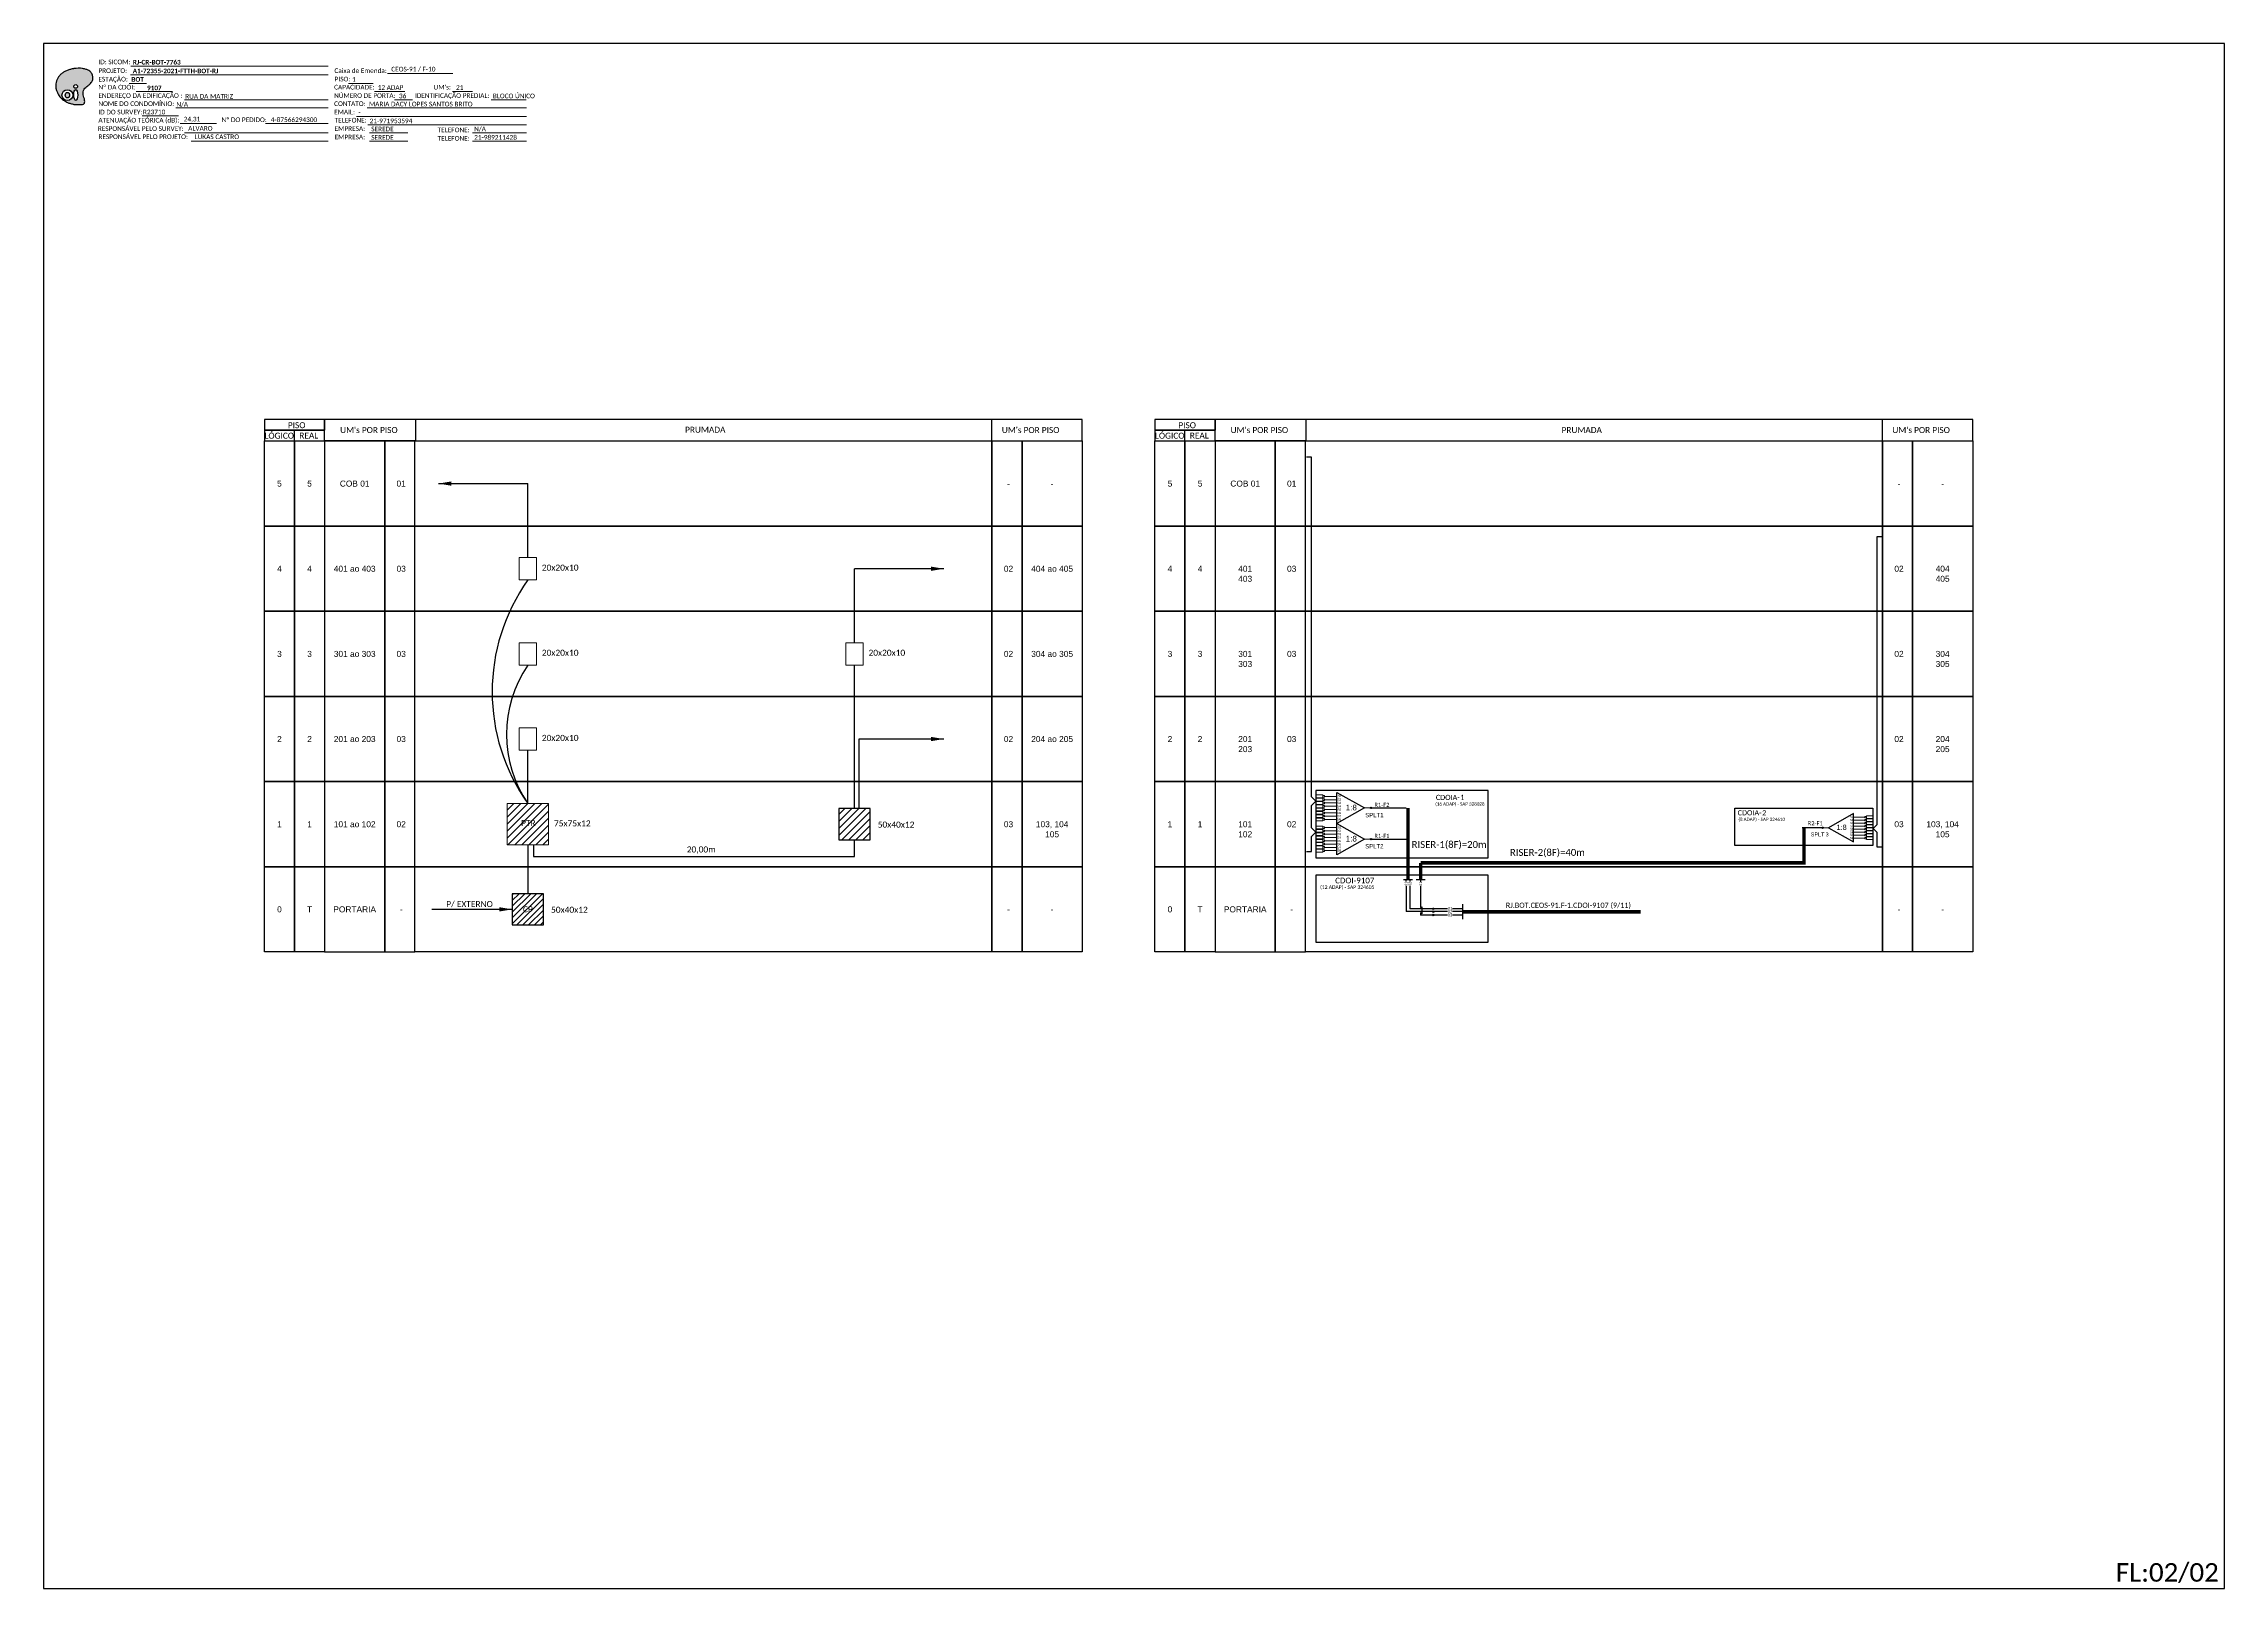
# Model space of a CAD drawing. Extents: x -89 to 1695, y 705 to 1299.
# Drawn here: x 857 to 1695, y 705 to 1299 of the extents above; entities that cross this region are included whole.
import ezdxf
from ezdxf.enums import TextEntityAlignment as Align

# ---------------------------------------------------------------- set-up
doc = ezdxf.new("R2010")
doc.units = 0
doc.styles.add('ARIAL', font='arial.ttf')
doc.styles.get("Standard").update_dxf_attribs({"font": 'arial.ttf'})
doc.styles.add('WMF-Calibri0', font='calibri.ttf')
doc.styles.add('WMF-Calibri1', font='calibrib.ttf')
doc.dimstyles.get("Standard").update_dxf_attribs({"dimtxt": 0.18, "dimasz": 0.18, "dimexe": 0.18, "dimexo": 0.0625, "dimgap": 0.09, "dimtad": 0, "dimtih": 1, "dimtoh": 1, "dimdec": 4, "dimzin": 0, "dimdsep": 46, "dimtxsty": 'Standard', "dimcen": 0.09, "dimadec": 0, "dimazin": 0, "dimtfac": 1, "dimtdec": 4, "dimtofl": 0, "dimtmove": 0, "dimatfit": 3, "dimfxl": 0, "dimtolj": 1, "dimtzin": 0, "dimarcsym": 0})

# ---------------------------------------------------------------- blocks, each defined once
blk = doc.blocks.new('SPLT_1-8_SC-APC')
at = {"color": 1, "lineweight": 0}
blk.add_lwpolyline([(-17.04, -7.55), (-19.26, -7.55)], dxfattribs=at)
at = {"color": 1}
blk.add_lwpolyline([(-7.37, -2.1), (-17.04, -7.55), (-7.37, -13), (-7.37, -2.1)], dxfattribs=at)
at = {"color": 3, "lineweight": 0}
for points in [[(-2.99, -3.51), (-7.37, -3.51)], [(-7.37, -4.66), (-2.99, -4.66)], [(-7.37, -5.82), (-2.99, -5.82)], [(-7.37, -6.97), (-2.99, -6.97)], [(-7.37, -8.12), (-2.99, -8.12)], [(-2.41, -3.02), (-2.41, -4)], [(-2.41, -3.02), (0, -3.02)], [(-2.41, -4), (0, -4)], [(-2.41, -4.17), (-2.41, -5.16)], [(-2.41, -4.17), (0, -4.17)], [(-2.41, -5.16), (0, -5.16)], [(-2.41, -5.32), (-2.41, -6.31)], [(-2.41, -5.32), (0, -5.32)], [(-2.41, -6.31), (0, -6.31)], [(-2.41, -6.48), (-2.41, -7.46)], [(-2.41, -6.48), (0, -6.48)], [(-2.41, -7.46), (0, -7.46)], [(-2.41, -7.63), (-2.41, -8.62)], [(-2.41, -7.63), (0, -7.63)], [(-7.37, -9.28), (-2.99, -9.28)], [(-7.37, -10.43), (-2.99, -10.43)], [(-7.37, -11.58), (-2.99, -11.58)], [(-2.41, -8.62), (0, -8.62)], [(-2.41, -8.78), (-2.41, -9.77)], [(-2.41, -8.78), (0, -8.78)], [(-2.41, -9.77), (0, -9.77)], [(-2.41, -9.94), (-2.41, -10.92)], [(-2.41, -9.94), (0, -9.94)], [(-2.41, -10.92), (0, -10.92)], [(-2.41, -11.09), (-2.41, -12.08)], [(-2.41, -11.09), (0, -11.09)], [(-2.41, -12.08), (0, -12.08)]]:
    blk.add_lwpolyline(points, dxfattribs=at)
for points in [[(-2.99, -3.22), (-2.41, -3.22), (-2.41, -3.8), (-2.99, -3.8)], [(-2.99, -4.38), (-2.41, -4.38), (-2.41, -4.95), (-2.99, -4.95)], [(-2.99, -5.53), (-2.41, -5.53), (-2.41, -6.1), (-2.99, -6.1)], [(-2.99, -6.68), (-2.41, -6.68), (-2.41, -7.26), (-2.99, -7.26)], [(-2.99, -7.84), (-2.41, -7.84), (-2.41, -8.41), (-2.99, -8.41)], [(-2.99, -8.99), (-2.41, -8.99), (-2.41, -9.56), (-2.99, -9.56)], [(-2.99, -10.14), (-2.41, -10.14), (-2.41, -10.72), (-2.99, -10.72)], [(-2.99, -11.3), (-2.41, -11.3), (-2.41, -11.87), (-2.99, -11.87)]]:
    blk.add_lwpolyline(points, close=True, dxfattribs=at)
at = {"color": 1, "style": 'ARIAL'}
for s, height, p in [('1:8', 2, (-13.91, -8.4)), ('S1', 0.75, (-8.74, -3.78)), ('S2', 0.75, (-8.74, -4.97)), ('S3', 0.75, (-8.74, -6.18)), ('S4', 0.75, (-8.74, -7.36)), ('S5', 0.75, (-8.74, -8.57)), ('S6', 0.75, (-8.74, -9.69)), ('S7', 0.75, (-8.74, -10.78)), ('S8', 0.75, (-8.74, -11.9))]:
    blk.add_text(s, height=height, dxfattribs=at).set_placement(p)
blk = doc.blocks.new('OI')
h = blk.add_hatch(color=40)
edge = h.paths.add_edge_path()
edge.add_spline(control_points=[(4.35, -0.67), (3.92, -0.99), (3.26, -1.5), (2.81, -2.59), (2.9, -3.5), (3.06, -4.27), (3.31, -4.85), (3.37, -5.39), (3.4, -5.88), (3.2, -6.4), (2.54, -6.61), (1.65, -6.63), (0.55, -6.67), (-0.56, -6.42), (-1.61, -6.14), (-2.77, -5.61), (-3.92, -4.77), (-4.89, -3.7), (-5.34, -2.65), (-5.6, -1.94), (-5.85, -0.96), (-5.71, 0.47), (-5.1, 2.02), (-4.14, 3.02), (-3.3, 3.61), (-2.37, 4.16), (-1.36, 4.44), (-0.56, 4.7), (0.79, 4.85), (2.24, 4.97), (3.79, 4.57), (4.67, 4.21), (5.44, 3.65), (5.76, 2.99), (6.03, 2.21), (6.01, 1.46), (5.72, 0.64), (5.31, 0.08), (4.88, -0.38), (4.51, -0.55), (4.35, -0.67)], knot_values=[0, 0, 0, 0, 1.60434, 2.417191, 3.427595, 4.282808, 4.776746, 5.304182, 5.888771, 6.258406, 6.858137, 7.79129, 8.986195, 10.124242, 11.187857, 12.242908, 13.953784, 15.414161, 16.515391, 17.349188, 17.675853, 19.552021, 21.515531, 22.568638, 23.63245, 24.621084, 25.782718, 26.745347, 27.142653, 29.870543, 31.004649, 31.921532, 32.709589, 33.801391, 34.042471, 35.192333, 35.971461, 36.628871, 37.254359, 37.836911, 37.836911, 37.836911, 37.836911], degree=3, periodic=0)
h.paths.add_polyline_path([(1.13, -0.87, -1), (-0.04, -0.87, -1)], flags=16)
edge = h.paths.add_edge_path(flags=16)
edge.add_ellipse((0.56, -3.59), major_axis=(-0.02, 1.71), ratio=0.361305, start_angle=0, end_angle=360)
h.paths.add_polyline_path([(-0.36, -3.62, -1), (-3.8, -3.62, -1)], flags=16)
edge = h.paths.add_edge_path(flags=0)
edge.add_ellipse((-2.08, -3.62), major_axis=(0, 0.885), ratio=0.758294, start_angle=0, end_angle=360)
at = {"color": 40}
for centre, radius in [((-2.08, -3.62), 1.72), ((0.54, -0.87), 0.587)]:
    blk.add_circle(centre, radius, dxfattribs=at)
blk.add_ellipse((-2.08, -3.62), major_axis=(0, 0.885), ratio=0.758294, start_param=-3.141592653589792, end_param=3.141592653589792, dxfattribs=at)
blk.add_ellipse((0.56, -3.59), major_axis=(-0.02, 1.71), ratio=0.361305, dxfattribs=at)
at = {"color": 40, "start_tangent": (-0.800898, -0.598801), "end_tangent": (-0.800898, -0.598801)}
blk.add_spline([(4.35, -0.67), (3.2, -1.78), (2.9, -2.54), (2.92, -3.55), (3.12, -4.38), (3.28, -4.85), (3.37, -5.37), (3.35, -5.95), (3.2, -6.29), (2.66, -6.55), (1.73, -6.63), (0.54, -6.62), (-0.58, -6.41), (-1.6, -6.11), (-2.56, -5.67), (-3.95, -4.67), (-4.89, -3.56), (-5.37, -2.56), (-5.64, -1.78), (-5.72, -1.46), (-5.63, 0.42), (-4.84, 2.22), (-4.13, 2.99), (-3.27, 3.62), (-2.4, 4.09), (-1.3, 4.47), (-0.37, 4.72), (0.02, 4.77), (2.75, 4.8), (3.85, 4.53), (4.69, 4.16), (5.31, 3.68), (5.85, 2.73), (5.93, 2.5), (5.94, 1.35), (5.67, 0.62), (5.29, 0.08), (4.84, -0.36), (4.35, -0.67)], degree=3, dxfattribs=at)
blk = doc.blocks.new('CARIMBO')
at = {"color": 7, "lineweight": 0}
for points in [[(134.48, -16.3), (159.61, -16.3)], [(35.15, -20.06), (41.7, -20.06)], [(35.66, -16.79), (111.64, -16.79)], [(37.81, -23.14), (51.75, -23.14)], [(119.43, -20.02), (128.92, -20.02)], [(129.48, -23.14), (141.1, -23.14)], [(159.42, -23.14), (167.09, -23.14)], [(40.13, -32.55), (54.07, -32.55)], [(52.97, -29.48), (111.64, -29.48)], [(56.38, -26.37), (111.64, -26.37)], [(122.56, -32.72), (187.83, -32.72)], [(126.6, -29.48), (187.83, -29.48)], [(137.07, -26.37), (144.01, -26.37)], [(174.24, -26.37), (187.8, -26.37)], [(54.67, -35.52), (68.61, -35.52)], [(56.38, -39.07), (111.64, -39.07)], [(126.84, -35.96), (187.83, -35.96)], [(127.45, -39.07), (142.25, -39.07)], [(167.06, -39.07), (187.83, -39.07)], [(58.87, -42.31), (111.64, -42.31)], [(127.45, -42.31), (142.25, -42.31)], [(167.06, -42.31), (187.83, -42.31)]]:
    blk.add_lwpolyline(points, dxfattribs=at)
at = {"color": 7, "xscale": 1.213923925163967, "yscale": 1.213923925163967, "zscale": 1.213923925163967, "rotation": 0.1532896023949059}
blk.add_blockref('OI', (13.86, -20.16), dxfattribs=at)
at = {"color": 7, "lineweight": 0, "style": 'WMF-Calibri0'}
for s, height, p in [('PROJETO:', 1.793, (23.26, -16.04)), ('Caixa de Emenda:', 1.7927, (114.02, -16.04)), ('ESTAÇÃO:', 1.793, (23.26, -19.32)), ('ENDEREÇO DA EDIFICAÇÃO :', 1.7927, (23.26, -25.63)), ('Nº DA CDOI:', 1.7927, (23.26, -22.39)), ('CAPACIDADE:', 1.7927, (113.91, -22.39)), ('NÚMERO DE PORTA:', 1.7927, (113.91, -25.63)), ('PISO:', 1.793, (114.09, -19.28)), ('IDENTIFICAÇÃO PREDIAL:', 1.7927, (144.99, -25.63)), ("UM's:", 1.793, (152.15, -22.39)), ('ATENUAÇÃO TEÓRICA (dB):', 1.7927, (23.26, -35.09)), ('NOME DO CONDOMÍNIO:', 1.7927, (23.26, -28.74)), ('ID DO SURVEY:', 1.7927, (23.26, -31.97)), ('CONTATO:', 1.793, (113.91, -28.74)), ('EMAIL:', 1.793, (113.91, -31.97)), ('TELEFONE:', 1.793, (114.09, -35.09)), ('RESPONSÁVEL PELO SURVEY:', 1.7927, (23.02, -38.32)), ('RESPONSÁVEL PELO PROJETO:', 1.7927, (23.26, -41.44)), ('EMPRESA:', 1.793, (114.09, -38.32)), ('EMPRESA:', 1.793, (114.09, -41.56)), ('TELEFONE:', 1.793, (153.7, -38.83)), ('TELEFONE:', 1.793, (153.7, -42.06))]:
    blk.add_text(s, height=height, dxfattribs=at).set_placement(p)
at = {"color": 7, "lineweight": 0, "flags": 8}
for tag, p, style in [('PROJ', (36.46, -16.13), 'WMF-Calibri1'), ('CEOS-XX', (135.87, -15.46), 'WMF-Calibri0'), ('EST', (35.94, -19.41), 'WMF-Calibri1'), ('LOGRADOURO', (56.65, -25.91), 'WMF-Calibri0'), ('PISO_PTR', (120.78, -19.42), 'WMF-Calibri0'), ('CAPAC.', (130.66, -22.52), 'WMF-Calibri0'), ('N°', (138.85, -25.77), 'WMF-Calibri0'), ("UC'S", (160.78, -22.54), 'WMF-Calibri0'), ('N°PREDIO', (174.94, -25.77), 'WMF-Calibri0'), ('_ID_', (40.39, -31.94), 'WMF-Calibri0'), ('NOME_DO_COND.', (53.23, -29.02), 'WMF-Calibri0'), ('O_POTEN', (56.06, -34.68), 'WMF-Calibri0'), ('EMAIL', (123.26, -32.12), 'WMF-Calibri0'), ('NOME_DO_CONTATO', (127.3, -28.89), 'WMF-Calibri0'), ('RES_SURVEY', (57.78, -38.23), 'WMF-Calibri0'), ('RES_PROJ', (60.27, -41.47), 'WMF-Calibri0'), ('TELEFONE', (127.55, -35.36), 'WMF-Calibri0'), ('EMP_RESP_SURVEY', (128.16, -38.47), 'WMF-Calibri0'), ('EMP_RESP_PROJ', (128.16, -41.71), 'WMF-Calibri0'), ('CONT_RESP_SURVEY', (167.76, -38.47), 'WMF-Calibri0'), ('CONT_RESP_PROJ', (167.76, -41.71), 'WMF-Calibri0')]:
    blk.add_attdef(tag, p, '', height=1.79, dxfattribs=dict(at, style=style))
at = {"color": 7, "lineweight": 0, "style": 'WMF-Calibri1', "flags": 8}
blk.add_attdef("N° CDO'S", text='', height=1.79, dxfattribs=at).set_placement((44.78, -22.68), align=Align.CENTER)

msp = doc.modelspace()

# ---------------------------------------------------------------- hatches: boundary and pattern name
h = msp.add_hatch()
h.set_pattern_fill('ANSI31', color=1, scale=0.6)
h.set_pattern_definition([(45, (564.809, 3678.0318), (-1.3470384, 1.3470384), [])])
h.paths.add_polyline_path([(1050.79, 1006.77), (1034.99, 1006.77), (1034.99, 990.97), (1050.79, 990.97)])
h.paths.add_polyline_path([(1039.72, 997.6), (1046.53, 997.6), (1046.53, 1001.08), (1039.72, 1001.08)], flags=24)
h = msp.add_hatch()
h.set_pattern_fill('ANSI31', color=1, scale=0.6)
h.set_pattern_definition([(45, (-73, 155), (-1.3470384, 1.3470384), [])])
h.paths.add_polyline_path([(1162.5, 992.87), (1174.5, 992.87), (1174.5, 1004.87), (1162.5, 1004.87)])
h = msp.add_hatch(color=3)
h.dxf.hatch_style = 1
edge = h.paths.add_edge_path()
edge.add_arc((1367.08, 1005.13), 0.282, -180, 180, ccw=False)
h = msp.add_hatch(color=3)
h.dxf.hatch_style = 1
edge = h.paths.add_edge_path()
edge.add_arc((1367.08, 993.14), 0.282, -180, 180, ccw=False)
h = msp.add_hatch(color=3)
h.dxf.hatch_style = 1
edge = h.paths.add_edge_path()
edge.add_arc((1540.77, 997.53), 0.256, 0, 360)
at = {"ltscale": 0.5}
h = msp.add_hatch(dxfattribs=at)
h.set_pattern_fill('ANSI31', color=1, scale=0.5, style=0)
h.paths.add_polyline_path([(1048.89, 972.13), (1036.89, 972.13), (1036.89, 960.13), (1048.89, 960.13)])
h.paths.add_polyline_path([(1040.41, 964.38), (1045.42, 964.38), (1045.42, 967.93), (1040.41, 967.93)], flags=24)
h = msp.add_hatch(color=3)
h.dxf.hatch_style = 1
edge = h.paths.add_edge_path()
edge.add_arc((1391.05, 966.34), 0.282, 0, 360)
h = msp.add_hatch(color=3)
h.dxf.hatch_style = 1
edge = h.paths.add_edge_path()
edge.add_arc((1391.04, 965.24), 0.282, 0, 360)
h = msp.add_hatch(color=3)
h.dxf.hatch_style = 1
edge = h.paths.add_edge_path()
edge.add_arc((1391.04, 963.93), 0.282, 0, 360)

# ---------------------------------------------------------------- linework, layer by layer
at = {"color": 3}
for p, q in [((1396.5, 966.34), (1391.04, 966.34)), ((1402.32, 966.34), (1398.43, 966.34))]:
    msp.add_line(p, q, dxfattribs=at)
for points in [[(856.68, 705.02), (1695.25, 705.02), (1695.25, 1299.02), (856.68, 1299.02), (856.68, 705.02)], [(953.15, 1146.22), (953.15, 1150.33)], [(964.73, 1146.22), (1256.05, 1146.22), (1256.05, 1154.44), (964.73, 1154.44), (964.73, 1154.44), (964.73, 1150.33)], [(999.78, 1146.22), (999.78, 1154.44)], [(1221.32, 1146.22), (1221.32, 1154.44)], [(1295.57, 1146.22), (1295.57, 1150.33)], [(1307.15, 1146.22), (1598.47, 1146.22), (1598.47, 1154.44), (1307.15, 1154.44), (1307.15, 1154.44), (1307.15, 1150.33)], [(1342.2, 1146.22), (1342.2, 1154.44)], [(1563.74, 1146.22), (1563.74, 1154.44)]]:
    msp.add_lwpolyline(points)
at = {"color": 7, "lineweight": 0}
for points in [[(890.18, 1290.33), (966.16, 1290.33)], [(941.99, 1268.26), (966.14, 1268.26)]]:
    msp.add_lwpolyline(points, dxfattribs=at)
for points in [[(941.58, 1150.33), (964.73, 1150.33), (964.73, 1154.44), (941.58, 1154.44)], [(941.58, 1146.22), (964.73, 1146.22), (964.73, 1150.33), (941.58, 1150.33)], [(1284, 1150.33), (1307.15, 1150.33), (1307.15, 1154.44), (1284, 1154.44)], [(1284, 1146.22), (1307.15, 1146.22), (1307.15, 1150.33), (1284, 1150.33)], [(941.58, 1146.22), (953.15, 1146.22), (953.15, 1113.47), (941.58, 1113.47)], [(953.15, 1146.22), (964.73, 1146.22), (964.73, 1113.47), (953.15, 1113.47)], [(953.15, 1146.22), (964.73, 1146.22), (964.73, 1113.47), (953.15, 1113.47)], [(987.87, 1146.22), (964.73, 1146.22), (964.73, 1113.47), (987.87, 1113.47)], [(999.44, 1146.22), (987.87, 1146.22), (987.87, 1113.47), (999.44, 1113.47)], [(999.44, 1146.22), (1221.34, 1146.22), (1221.34, 1113.47), (999.44, 1113.47)], [(1221.34, 1146.22), (1232.91, 1146.22), (1232.91, 1113.47), (1221.34, 1113.47)], [(1232.91, 1146.22), (1256.05, 1146.22), (1256.05, 1113.47), (1232.91, 1113.47)], [(1284, 1146.22), (1295.57, 1146.22), (1295.57, 1113.47), (1284, 1113.47)], [(1295.57, 1146.22), (1307.15, 1146.22), (1307.15, 1113.47), (1295.57, 1113.47)], [(1295.57, 1146.22), (1307.15, 1146.22), (1307.15, 1113.47), (1295.57, 1113.47)], [(1330.29, 1146.22), (1307.15, 1146.22), (1307.15, 1113.47), (1330.29, 1113.47)], [(1341.86, 1146.22), (1330.29, 1146.22), (1330.29, 1113.47), (1341.86, 1113.47)], [(1341.86, 1146.22), (1563.76, 1146.22), (1563.76, 1113.47), (1341.86, 1113.47)], [(1563.76, 1146.22), (1575.33, 1146.22), (1575.33, 1113.47), (1563.76, 1113.47)], [(1575.33, 1146.22), (1598.47, 1146.22), (1598.47, 1113.47), (1575.33, 1113.47)], [(941.58, 1113.47), (953.15, 1113.47), (953.15, 1080.73), (941.58, 1080.73)], [(953.15, 1113.47), (964.73, 1113.47), (964.73, 1080.73), (953.15, 1080.73)], [(953.15, 1113.47), (964.73, 1113.47), (964.73, 1080.73), (953.15, 1080.73)], [(987.87, 1113.47), (964.73, 1113.47), (964.73, 1080.73), (987.87, 1080.73)], [(999.44, 1113.47), (987.87, 1113.47), (987.87, 1080.73), (999.44, 1080.73)], [(999.44, 1113.47), (1221.34, 1113.47), (1221.34, 1080.73), (999.44, 1080.73)], [(1221.34, 1113.47), (1232.91, 1113.47), (1232.91, 1080.73), (1221.34, 1080.73)], [(1232.91, 1113.47), (1256.05, 1113.47), (1256.05, 1080.73), (1232.91, 1080.73)], [(1284, 1113.47), (1295.57, 1113.47), (1295.57, 1080.73), (1284, 1080.73)], [(1295.57, 1113.47), (1307.15, 1113.47), (1307.15, 1080.73), (1295.57, 1080.73)], [(1295.57, 1113.47), (1307.15, 1113.47), (1307.15, 1080.73), (1295.57, 1080.73)], [(1330.29, 1113.47), (1307.15, 1113.47), (1307.15, 1080.73), (1330.29, 1080.73)], [(1341.86, 1113.47), (1330.29, 1113.47), (1330.29, 1080.73), (1341.86, 1080.73)], [(1341.86, 1113.47), (1563.76, 1113.47), (1563.76, 1080.73), (1341.86, 1080.73)], [(1563.76, 1113.47), (1575.33, 1113.47), (1575.33, 1080.73), (1563.76, 1080.73)], [(1575.33, 1113.47), (1598.47, 1113.47), (1598.47, 1080.73), (1575.33, 1080.73)], [(941.58, 1080.73), (953.15, 1080.73), (953.15, 1047.99), (941.58, 1047.99)], [(953.15, 1080.73), (964.73, 1080.73), (964.73, 1047.99), (953.15, 1047.99)], [(953.15, 1080.73), (964.73, 1080.73), (964.73, 1047.99), (953.15, 1047.99)], [(987.87, 1080.73), (964.73, 1080.73), (964.73, 1047.99), (987.87, 1047.99)], [(999.44, 1080.73), (987.87, 1080.73), (987.87, 1047.99), (999.44, 1047.99)], [(999.44, 1080.73), (1221.34, 1080.73), (1221.34, 1047.99), (999.44, 1047.99)], [(1221.34, 1080.73), (1232.91, 1080.73), (1232.91, 1047.99), (1221.34, 1047.99)], [(1232.91, 1080.73), (1256.05, 1080.73), (1256.05, 1047.99), (1232.91, 1047.99)], [(1284, 1080.73), (1295.57, 1080.73), (1295.57, 1047.99), (1284, 1047.99)], [(1295.57, 1080.73), (1307.15, 1080.73), (1307.15, 1047.99), (1295.57, 1047.99)], [(1295.57, 1080.73), (1307.15, 1080.73), (1307.15, 1047.99), (1295.57, 1047.99)], [(1330.29, 1080.73), (1307.15, 1080.73), (1307.15, 1047.99), (1330.29, 1047.99)], [(1341.86, 1080.73), (1330.29, 1080.73), (1330.29, 1047.99), (1341.86, 1047.99)], [(1341.86, 1080.73), (1563.76, 1080.73), (1563.76, 1047.99), (1341.86, 1047.99)], [(1563.76, 1080.73), (1575.33, 1080.73), (1575.33, 1047.99), (1563.76, 1047.99)], [(1575.33, 1080.73), (1598.47, 1080.73), (1598.47, 1047.99), (1575.33, 1047.99)], [(941.58, 1047.99), (953.15, 1047.99), (953.15, 1015.24), (941.58, 1015.24)], [(953.15, 1047.99), (964.73, 1047.99), (964.73, 1015.24), (953.15, 1015.24)], [(953.15, 1047.99), (964.73, 1047.99), (964.73, 1015.24), (953.15, 1015.24)], [(987.87, 1047.99), (964.73, 1047.99), (964.73, 1015.24), (987.87, 1015.24)], [(999.44, 1047.99), (987.87, 1047.99), (987.87, 1015.24), (999.44, 1015.24)], [(999.44, 1047.99), (1221.34, 1047.99), (1221.34, 1015.24), (999.44, 1015.24)], [(1221.34, 1047.99), (1232.91, 1047.99), (1232.91, 1015.24), (1221.34, 1015.24)], [(1232.91, 1047.99), (1256.05, 1047.99), (1256.05, 1015.24), (1232.91, 1015.24)], [(1284, 1047.99), (1295.57, 1047.99), (1295.57, 1015.24), (1284, 1015.24)], [(1295.57, 1047.99), (1307.15, 1047.99), (1307.15, 1015.24), (1295.57, 1015.24)], [(1295.57, 1047.99), (1307.15, 1047.99), (1307.15, 1015.24), (1295.57, 1015.24)], [(1330.29, 1047.99), (1307.15, 1047.99), (1307.15, 1015.24), (1330.29, 1015.24)], [(1341.86, 1047.99), (1330.29, 1047.99), (1330.29, 1015.24), (1341.86, 1015.24)], [(1341.86, 1047.99), (1563.76, 1047.99), (1563.76, 1015.24), (1341.86, 1015.24)], [(1563.76, 1047.99), (1575.33, 1047.99), (1575.33, 1015.24), (1563.76, 1015.24)], [(1575.33, 1047.99), (1598.47, 1047.99), (1598.47, 1015.24), (1575.33, 1015.24)], [(941.58, 1015.24), (953.15, 1015.24), (953.15, 982.5), (941.58, 982.5)], [(953.15, 1015.24), (964.73, 1015.24), (964.73, 982.5), (953.15, 982.5)], [(953.15, 1015.24), (964.73, 1015.24), (964.73, 982.5), (953.15, 982.5)], [(987.87, 1015.24), (964.73, 1015.24), (964.73, 982.5), (987.87, 982.5)], [(999.44, 1015.24), (987.87, 1015.24), (987.87, 982.5), (999.44, 982.5)], [(999.44, 1015.24), (1221.34, 1015.24), (1221.34, 982.5), (999.44, 982.5)], [(1221.34, 1015.24), (1232.91, 1015.24), (1232.91, 982.5), (1221.34, 982.5)], [(1232.91, 1015.24), (1256.05, 1015.24), (1256.05, 982.5), (1232.91, 982.5)], [(1284, 1015.24), (1295.57, 1015.24), (1295.57, 982.5), (1284, 982.5)], [(1295.57, 1015.24), (1307.15, 1015.24), (1307.15, 982.5), (1295.57, 982.5)], [(1295.57, 1015.24), (1307.15, 1015.24), (1307.15, 982.5), (1295.57, 982.5)], [(1330.29, 1015.24), (1307.15, 1015.24), (1307.15, 982.5), (1330.29, 982.5)], [(1341.86, 1015.24), (1330.29, 1015.24), (1330.29, 982.5), (1341.86, 982.5)], [(1341.86, 1015.24), (1563.76, 1015.24), (1563.76, 982.5), (1341.86, 982.5)], [(1563.76, 1015.24), (1575.33, 1015.24), (1575.33, 982.5), (1563.76, 982.5)], [(1575.33, 1015.24), (1598.47, 1015.24), (1598.47, 982.5), (1575.33, 982.5)], [(941.58, 982.5), (953.15, 982.5), (953.15, 949.76), (941.58, 949.76)], [(953.15, 982.5), (964.73, 982.5), (964.73, 949.76), (953.15, 949.76)], [(987.87, 982.5), (964.73, 982.5), (964.73, 949.76), (987.87, 949.76)], [(999.44, 982.5), (987.87, 982.5), (987.87, 949.76), (999.44, 949.76)], [(999.44, 982.5), (1221.34, 982.5), (1221.34, 949.76), (999.44, 949.76)], [(1221.34, 982.5), (1232.91, 982.5), (1232.91, 949.76), (1221.34, 949.76)], [(1232.91, 982.5), (1256.05, 982.5), (1256.05, 949.76), (1232.91, 949.76)], [(1284, 982.5), (1295.57, 982.5), (1295.57, 949.76), (1284, 949.76)], [(1295.57, 982.5), (1307.15, 982.5), (1307.15, 949.76), (1295.57, 949.76)], [(1330.29, 982.5), (1307.15, 982.5), (1307.15, 949.76), (1330.29, 949.76)], [(1341.86, 982.5), (1330.29, 982.5), (1330.29, 949.76), (1341.86, 949.76)], [(1341.86, 982.5), (1563.76, 982.5), (1563.76, 949.76), (1341.86, 949.76)], [(1563.76, 982.5), (1575.33, 982.5), (1575.33, 949.76), (1563.76, 949.76)], [(1575.33, 982.5), (1598.47, 982.5), (1598.47, 949.76), (1575.33, 949.76)], [(1036.89, 960.13), (1048.89, 960.13), (1048.89, 972.13), (1036.89, 972.13)]]:
    msp.add_lwpolyline(points, close=True)
at = {"color": 3}
for points in [[(1342.34, 988.37), (1344.16, 988.37), (1344.17, 994.11), (1345.89, 995.77), (1344.17, 997.43), (1344.17, 1006.1), (1345.89, 1007.76), (1344.16, 1009.42), (1344.16, 1140), (1342.34, 1140)], [(1563.4, 990.06), (1561.75, 990.06), (1561.74, 995.72), (1560.18, 997.23), (1561.74, 998.73), (1561.74, 1109.5), (1563.4, 1109.5)]]:
    msp.add_lwpolyline(points, dxfattribs=at)
at = {"color": 3, "ltscale": 0.5}
for points in [[(1042.89, 1101.41), (1042.89, 1129.85)], [(1168.5, 1068.67), (1168.5, 1097.1)], [(1168.5, 1004.87), (1168.5, 1060.05)], [(1170.11, 1031.62), (1170.11, 1004.87)], [(1042.89, 1006.77), (1042.89, 1027.31)], [(1042.89, 990.97), (1042.89, 972.13)], [(1045, 990.97), (1045, 986.5), (1168.5, 986.5), (1168.5, 992.87)]]:
    msp.add_lwpolyline(points, dxfattribs=at)
at = {"color": 0, "lineweight": 0}
for points in [[(1039.58, 1101.41), (1046.2, 1101.41), (1046.2, 1092.79), (1039.58, 1092.79)], [(1039.58, 1068.67), (1046.2, 1068.67), (1046.2, 1060.05), (1039.58, 1060.05)], [(1165.19, 1068.67), (1171.81, 1068.67), (1171.81, 1060.05), (1165.19, 1060.05)], [(1039.58, 1035.93), (1046.2, 1035.93), (1046.2, 1027.31), (1039.58, 1027.31)]]:
    msp.add_lwpolyline(points, close=True, dxfattribs=at)
at = {"color": 1, "lineweight": 0}
msp.add_lwpolyline([(1034.99, 1006.77), (1050.79, 1006.77), (1050.79, 990.97), (1034.99, 990.97)], close=True, dxfattribs=at)
at = {"color": 1}
for points in [[(1412.11, 1011.78), (1345.89, 1011.78), (1345.89, 985.97), (1412.11, 985.97)], [(1162.5, 992.87), (1174.5, 992.87), (1174.5, 1004.87), (1162.5, 1004.87)], [(1506.94, 1004.98), (1560.06, 1004.98), (1560.06, 990.66), (1506.94, 990.66)], [(1412.11, 979.31), (1345.89, 979.31), (1345.89, 953.5), (1412.11, 953.5)]]:
    msp.add_lwpolyline(points, close=True, dxfattribs=at)
at = {"color": 3, "lineweight": 0}
for points in [[(1348.54, 1010.11), (1345.89, 1010.11)], [(1348.54, 1009.03), (1345.89, 1009.03)], [(1348.54, 1008.84), (1345.89, 1008.84)], [(1348.54, 1007.76), (1345.89, 1007.76)], [(1348.54, 1007.58), (1345.89, 1007.58)], [(1348.54, 1006.49), (1345.89, 1006.49)], [(1348.54, 1006.31), (1345.89, 1006.31)], [(1348.54, 1010.11), (1348.54, 1009.03)], [(1348.54, 1008.84), (1348.54, 1007.76)], [(1348.54, 1007.58), (1348.54, 1006.49)], [(1348.54, 1006.31), (1348.54, 1005.22)], [(1349.18, 1009.57), (1354, 1009.57)], [(1354, 1008.3), (1349.18, 1008.3)], [(1354, 1007.03), (1349.18, 1007.03)], [(1348.54, 1005.22), (1345.89, 1005.22)], [(1348.54, 1005.04), (1345.89, 1005.04)], [(1348.54, 1003.95), (1345.89, 1003.95)], [(1348.54, 1003.77), (1345.89, 1003.77)], [(1348.54, 1002.69), (1345.89, 1002.69)], [(1348.54, 1002.5), (1345.89, 1002.5)], [(1348.54, 1001.42), (1345.89, 1001.42)], [(1348.54, 1001.23), (1345.89, 1001.23)], [(1348.54, 1000.15), (1345.89, 1000.15)], [(1348.54, 998.13), (1345.89, 998.13)], [(1348.54, 1005.04), (1348.54, 1003.95)], [(1348.54, 1003.77), (1348.54, 1002.69)], [(1348.54, 1002.5), (1348.54, 1001.42)], [(1348.54, 1001.23), (1348.54, 1000.15)], [(1348.54, 998.13), (1348.54, 997.04)], [(1354, 1005.76), (1349.18, 1005.76)], [(1354, 1004.5), (1349.18, 1004.5)], [(1354, 1003.23), (1349.18, 1003.23)], [(1354, 1001.96), (1349.18, 1001.96)], [(1354, 1000.69), (1349.18, 1000.69)], [(1348.54, 997.04), (1345.89, 997.04)], [(1348.54, 996.86), (1345.89, 996.86)], [(1348.54, 995.77), (1345.89, 995.77)], [(1348.54, 995.59), (1345.89, 995.59)], [(1348.54, 994.5), (1345.89, 994.5)], [(1348.54, 994.32), (1345.89, 994.32)], [(1348.54, 993.24), (1345.89, 993.24)], [(1348.54, 993.05), (1345.89, 993.05)], [(1348.54, 991.97), (1345.89, 991.97)], [(1348.54, 991.78), (1345.89, 991.78)], [(1348.54, 990.7), (1345.89, 990.7)], [(1348.54, 990.52), (1345.89, 990.52)], [(1348.54, 996.86), (1348.54, 995.77)], [(1348.54, 995.59), (1348.54, 994.5)], [(1348.54, 994.32), (1348.54, 993.24)], [(1348.54, 993.05), (1348.54, 991.97)], [(1348.54, 991.78), (1348.54, 990.7)], [(1348.54, 990.52), (1348.54, 989.43)], [(1349.18, 997.58), (1354, 997.58)], [(1354, 996.31), (1349.18, 996.31)], [(1354, 995.05), (1349.18, 995.05)], [(1354, 993.78), (1349.18, 993.78)], [(1354, 992.51), (1349.18, 992.51)], [(1354, 991.24), (1349.18, 991.24)], [(1354, 989.97), (1349.18, 989.97)], [(1348.54, 989.43), (1345.89, 989.43)], [(1348.54, 989.25), (1345.89, 989.25)], [(1348.54, 988.16), (1345.89, 988.16)], [(1348.54, 989.25), (1348.54, 988.16)], [(1354, 988.7), (1349.18, 988.7)]]:
    msp.add_lwpolyline(points, dxfattribs=at)
for points in [[(1349.18, 1009.88), (1348.54, 1009.88), (1348.54, 1009.25), (1349.18, 1009.25)], [(1349.18, 1008.62), (1348.54, 1008.62), (1348.54, 1007.99), (1349.18, 1007.99)], [(1349.18, 1007.35), (1348.54, 1007.35), (1348.54, 1006.72), (1349.18, 1006.72)], [(1349.18, 1006.08), (1348.54, 1006.08), (1348.54, 1005.45), (1349.18, 1005.45)], [(1349.18, 1004.81), (1348.54, 1004.81), (1348.54, 1004.18), (1349.18, 1004.18)], [(1349.18, 1003.54), (1348.54, 1003.54), (1348.54, 1002.91), (1349.18, 1002.91)], [(1349.18, 1002.27), (1348.54, 1002.27), (1348.54, 1001.64), (1349.18, 1001.64)], [(1349.18, 1001.01), (1348.54, 1001.01), (1348.54, 1000.38), (1349.18, 1000.38)], [(1349.18, 997.9), (1348.54, 997.9), (1348.54, 997.27), (1349.18, 997.27)], [(1349.18, 996.63), (1348.54, 996.63), (1348.54, 996), (1349.18, 996)], [(1349.18, 995.36), (1348.54, 995.36), (1348.54, 994.73), (1349.18, 994.73)], [(1349.18, 994.09), (1348.54, 994.09), (1348.54, 993.46), (1349.18, 993.46)], [(1349.18, 992.82), (1348.54, 992.82), (1348.54, 992.19), (1349.18, 992.19)], [(1349.18, 991.56), (1348.54, 991.56), (1348.54, 990.93), (1349.18, 990.93)], [(1349.18, 990.29), (1348.54, 990.29), (1348.54, 989.66), (1349.18, 989.66)], [(1349.18, 989.02), (1348.54, 989.02), (1348.54, 988.39), (1349.18, 988.39)]]:
    msp.add_lwpolyline(points, close=True, dxfattribs=at)
at = {"color": 1}
for points in [[(1354, 1011.12), (1364.63, 1005.13), (1354, 999.14), (1354, 1011.12)], [(1354, 999.14), (1364.63, 993.14), (1354, 987.15), (1354, 999.14)]]:
    msp.add_lwpolyline(points, dxfattribs=at)
at = {"color": 1, "lineweight": 0}
for points in [[(1364.63, 1005.13), (1367.08, 1005.13)], [(1364.63, 993.14), (1367.08, 993.14)]]:
    msp.add_lwpolyline(points, dxfattribs=at)
at = {"color": 5, "ltscale": 0.5}
for points in [[(1367.08, 1005.13), (1380.65, 1005.13)], [(1367.08, 993.14), (1380.65, 993.14)], [(1379.56, 977.57), (1383.06, 977.57)]]:
    msp.add_lwpolyline(points, dxfattribs=at)
at = {"color": 5, "const_width": 1.36}
msp.add_lwpolyline([(1381.31, 1005.13), (1381.31, 977.57)], dxfattribs=at)
at = {"color": 6, "const_width": 1.36}
for points in [[(1386.18, 984), (1533.59, 984), (1533.59, 997.53)], [(1386.18, 984), (1386.18, 977.57)]]:
    msp.add_lwpolyline(points, dxfattribs=at)
at = {"color": 6}
for points in [[(1540.77, 997.53), (1532.91, 997.53)], [(1386.18, 977.57), (1386.18, 976.76)], [(1386.18, 975.02), (1386.18, 966.8)], [(1386.18, 966.8), (1386.63, 967.12), (1386.63, 964.43), (1386.18, 964.77)], [(1386.18, 964.77), (1386.18, 963.93)], [(1391.04, 963.93), (1386.18, 963.93)]]:
    msp.add_lwpolyline(points, dxfattribs=at)
at = {"color": 5}
for points in [[(1380.55, 977.57), (1380.55, 976.84)], [(1380.56, 975.04), (1380.56, 965.24)], [(1382.05, 977.57), (1382.05, 976.84)], [(1382.06, 975.04), (1382.06, 966.34)], [(1391.04, 965.24), (1380.56, 965.24)], [(1391.05, 966.34), (1382.06, 966.34)]]:
    msp.add_lwpolyline(points, dxfattribs=at)
at = {"color": 6, "ltscale": 0.5}
msp.add_lwpolyline([(1384.43, 977.57), (1387.93, 977.57)], dxfattribs=at)
at = {"color": 2}
for points in [[(1396.5, 965.24), (1391.03, 965.24)], [(1402.32, 965.24), (1398.43, 965.24)]]:
    msp.add_lwpolyline(points, dxfattribs=at)
at = {"color": 1, "const_width": 1.36}
msp.add_lwpolyline([(1470.73, 965.18), (1402.31, 965.17)], dxfattribs=at)
at = {"color": 1, "ltscale": 0.5}
msp.add_lwpolyline([(1402.32, 968.08), (1402.32, 962.4)], dxfattribs=at)
at = {"color": 0}
for points in [[(1396.5, 963.93), (1391.04, 963.93)], [(1402.31, 963.93), (1398.43, 963.93)]]:
    msp.add_lwpolyline(points, dxfattribs=at)
at = {"color": 3}
for centre, radius in [((1367.08, 1005.13), 0.282), ((1367.08, 993.14), 0.282), ((1540.77, 997.53), 0.256), ((1391.05, 966.34), 0.282), ((1391.04, 965.24), 0.282), ((1391.04, 963.93), 0.282)]:
    msp.add_circle(centre, radius, dxfattribs=at)
at = {"color": 3, "ltscale": 0.5}
for centre, radius, start, end in [((1103.34, 1049.78), 74.19, 144.56687, 215.43313), ((1082.03, 1033.41), 47.34, 145.75842, 214.24158)]:
    msp.add_arc(centre, radius, start, end, dxfattribs=at)

# ---------------------------------------------------------------- block references
ref = msp.add_blockref('CARIMBO', (854.49, 1303.77))
ref.add_attrib('PROJ', 'A1-72355-2021-FTTH-BOT-RJ', (890.95, 1287.63), dxfattribs={"color": 7, "lineweight": 0, "height": 1.7927, "style": 'WMF-Calibri1'})
ref.add_attrib('EST', 'BOT', (890.43, 1284.35), dxfattribs={"color": 7, "lineweight": 0, "height": 1.793, "style": 'WMF-Calibri1'})
ref.add_attrib("N° CDO'S", '9107', dxfattribs={"color": 7, "lineweight": 0, "height": 1.793, "style": 'WMF-Calibri1'}).set_placement((899.27, 1281.09), align=Align.CENTER)
ref.add_attrib('LOGRADOURO', 'RUA DA MATRIZ', (911.14, 1277.86), dxfattribs={"color": 7, "lineweight": 0, "height": 1.7927, "style": 'WMF-Calibri0'})
ref.add_attrib('NOME_DO_COND.', 'N/A', (907.72, 1274.74), dxfattribs={"color": 7, "lineweight": 0, "height": 1.793, "style": 'WMF-Calibri0'})
ref.add_attrib('_ID_', 'R23710', (894.89, 1271.83), dxfattribs={"color": 7, "lineweight": 0, "height": 1.793, "style": 'WMF-Calibri0'})
ref.add_attrib('O_POTEN', '24,31', (910.55, 1269.09), dxfattribs={"color": 7, "lineweight": 0, "height": 1.793, "style": 'WMF-Calibri0'})
ref.add_attrib('RES_SURVEY', 'ALVARO', (912.27, 1265.54), dxfattribs={"color": 7, "lineweight": 0, "height": 1.793, "style": 'WMF-Calibri0'})
ref.add_attrib('RES_PROJ', 'LUKAS CASTRO', (914.76, 1262.3), dxfattribs={"color": 7, "lineweight": 0, "height": 1.7927, "style": 'WMF-Calibri0'})
ref.add_attrib('CEOS-XX', 'CEOS-91 / F-10', (990.36, 1288.31), dxfattribs={"color": 7, "lineweight": 0, "height": 1.7927, "style": 'WMF-Calibri0'})
ref.add_attrib('CAPAC.', '12 ADAP', (985.15, 1281.25), dxfattribs={"color": 7, "lineweight": 0, "height": 1.793, "style": 'WMF-Calibri0'})
ref.add_attrib("UC'S", '21', (1015.27, 1281.23), dxfattribs={"color": 7, "lineweight": 0, "height": 1.793, "style": 'WMF-Calibri0'})
ref.add_attrib('PISO_PTR', '1', (975.28, 1284.34), dxfattribs={"color": 7, "lineweight": 0, "height": 1.79, "style": 'WMF-Calibri0'})
ref.add_attrib('N°', '36', (993.34, 1278), dxfattribs={"color": 7, "lineweight": 0, "height": 1.793, "style": 'WMF-Calibri0'})
ref.add_attrib('N°PREDIO', 'BLOCO ÚNICO', (1029.43, 1278), dxfattribs={"color": 7, "lineweight": 0, "height": 1.7927, "style": 'WMF-Calibri0'})
ref.add_attrib('NOME_DO_CONTATO', 'MARIA DACY LOPES SANTOS BRITO', (981.79, 1274.88), dxfattribs={"color": 7, "lineweight": 0, "height": 1.7927, "style": 'WMF-Calibri0'})
ref.add_attrib('EMAIL', '-', (977.75, 1271.65), dxfattribs={"color": 7, "lineweight": 0, "height": 1.79, "style": 'WMF-Calibri0'})
ref.add_attrib('TELEFONE', '21-971953594', (982.04, 1268.41), dxfattribs={"color": 7, "lineweight": 0, "height": 1.7927, "style": 'WMF-Calibri0'})
ref.add_attrib('EMP_RESP_SURVEY', 'SEREDE', (982.65, 1265.3), dxfattribs={"color": 7, "lineweight": 0, "height": 1.793, "style": 'WMF-Calibri0'})
ref.add_attrib('EMP_RESP_PROJ', 'SEREDE', (982.65, 1262.06), dxfattribs={"color": 7, "lineweight": 0, "height": 1.793, "style": 'WMF-Calibri0'})
ref.add_attrib('CONT_RESP_SURVEY', 'N/A', (1022.25, 1265.3), dxfattribs={"color": 7, "lineweight": 0, "height": 1.793, "style": 'WMF-Calibri0'})
ref.add_attrib('CONT_RESP_PROJ', '21-989211428', (1022.25, 1262.06), dxfattribs={"color": 7, "lineweight": 0, "height": 1.7927, "style": 'WMF-Calibri0'})
at = {"color": 3}
msp.add_blockref('SPLT_1-8_SC-APC', (1560.04, 1005.08), dxfattribs=at)

# ---------------------------------------------------------------- texts
at = {"color": 7, "lineweight": 0, "style": 'WMF-Calibri0'}
for s, p in [('ID: SICOM: ', (877.78, 1291.08)), ('Nº DO PEDIDO:', (925.12, 1268.84))]:
    msp.add_text(s, height=1.7927, dxfattribs=at).set_placement(p)
at = {"style": 'WMF-Calibri0'}
for s, height, p in [('  LÓGICO', 2.3, (940, 1147.11)), ('     PISO', 2.3, (946.54, 1151.14)), ('    REAL', 2.3, (951.76, 1147.17)), ("UM's POR PISO", 2.3, (970.69, 1149.28)), ('PRUMADA', 2.3, (1103.35, 1149.4)), ("UM's POR PISO", 2.3, (1225.15, 1149.28)), ('  LÓGICO', 2.3, (1282.42, 1147.11)), ('     PISO', 2.3, (1288.96, 1151.14)), ('    REAL', 2.3, (1294.18, 1147.17)), ("UM's POR PISO", 2.3, (1313.11, 1149.28)), ('PRUMADA', 2.3, (1440.37, 1149.28)), ("UM's POR PISO", 2.3, (1567.57, 1149.28)), ('20x20x10', 2.317, (1048.26, 1096.38)), ('20x20x10', 2.317, (1048.26, 1063.64)), ('20x20x10', 2.317, (1173.87, 1063.64)), ('20x20x10', 2.317, (1048.26, 1030.9)), ('PTR', 2.317, (1040.3, 998.19)), ('75x75x12', 2.317, (1052.93, 998.02)), ('50x40x12', 2.317, (1177.42, 997.56)), ('20,00m', 2.317, (1104, 988)), ('P/ EXTERNO', 2.317, (1011.5, 967)), ('CP', 2.317, (1041, 965)), ('50x40x12', 2.317, (1051.81, 964.82))]:
    msp.add_text(s, height=height, dxfattribs=at).set_placement(p)
at = {"style": 'ARIAL'}
for s, height, p in [('5', 2.3, (947.37, 1129.85)), ('5', 2.3, (958.94, 1129.85)), ('COB 01', 2.3, (976.3, 1129.85)), ('01', 2.3, (994.18, 1129.85)), ('-', 2.3, (1227.71, 1129.85)), ('-', 2.3, (1244.48, 1129.85)), ('5', 2.3, (1289.79, 1129.85)), ('5', 2.3, (1301.36, 1129.85)), ('COB 01', 2.3, (1318.72, 1129.85)), ('01', 2.3, (1336.6, 1129.85)), ('-', 2.3, (1570.13, 1129.85)), ('-', 2.3, (1586.9, 1129.85)), ('4', 2.3, (947.37, 1097.1)), ('4', 2.3, (958.94, 1097.1)), ('401 ao 403', 2.3, (976.3, 1097.1)), ('03', 2.3, (994.18, 1097.1)), ('02', 2.3, (1227.71, 1097.1)), ('404 ao 405', 2.3, (1244.48, 1097.1)), ('4', 2.3, (1289.79, 1097.1)), ('4', 2.3, (1301.36, 1097.1)), ('401', 2.3, (1318.72, 1097.1)), ('403', 2.3, (1318.72, 1093.23)), ('03', 2.3, (1336.6, 1097.1)), ('02', 2.3, (1570.13, 1097.1)), ('404', 2.3, (1586.9, 1097.1)), ('405', 2.3, (1586.9, 1093.23)), ('3', 2.3, (947.37, 1064.36)), ('3', 2.3, (958.94, 1064.36)), ('301 ao 303', 2.3, (976.3, 1064.36)), ('03', 2.3, (994.18, 1064.36)), ('02', 2.3, (1227.71, 1064.36)), ('304 ao 305', 2.3, (1244.48, 1064.36)), ('3', 2.3, (1289.79, 1064.36)), ('3', 2.3, (1301.36, 1064.36)), ('301', 2.3, (1318.72, 1064.36)), ('03', 2.3, (1336.6, 1064.36)), ('02', 2.3, (1570.13, 1064.36)), ('304', 2.3, (1586.9, 1064.36)), ('303', 2.3, (1318.72, 1060.49)), ('305', 2.3, (1586.9, 1060.49)), ('2', 2.3, (947.37, 1031.62)), ('2', 2.3, (958.94, 1031.62)), ('201 ao 203', 2.3, (976.3, 1031.62)), ('03', 2.3, (994.18, 1031.62)), ('02', 2.3, (1227.71, 1031.62)), ('204 ao 205', 2.3, (1244.48, 1031.62)), ('2', 2.3, (1289.79, 1031.62)), ('2', 2.3, (1301.36, 1031.62)), ('201', 2.3, (1318.72, 1031.62)), ('03', 2.3, (1336.6, 1031.62)), ('02', 2.3, (1570.13, 1031.62)), ('204', 2.3, (1586.9, 1031.62)), ('203', 2.3, (1318.72, 1027.74)), ('205', 2.3, (1586.9, 1027.74)), ('1', 2.3, (947.37, 998.87)), ('1', 2.3, (958.94, 998.87)), ('101 ao 102', 2.3, (976.3, 998.87)), ('02', 2.3, (994.18, 998.87)), ('03', 2.3, (1227.71, 998.87)), ('103, 104', 2.3, (1244.48, 998.87)), ('1', 2.3, (1289.79, 998.87)), ('1', 2.3, (1301.36, 998.87)), ('101', 2.3, (1318.72, 998.87)), ('02', 2.3, (1336.6, 998.87)), ('03', 2.3, (1570.13, 998.87)), ('103, 104', 2.3, (1586.9, 998.87)), ('105', 2.3, (1244.48, 995)), ('102', 2.3, (1318.72, 995)), ('105', 2.3, (1586.9, 995)), ('0', 2.3, (947.37, 966.13)), ('T', 2.3, (958.94, 966.13)), ('PORTARIA', 2.3, (976.3, 966.13)), ('-', 2.3, (994.18, 966.13)), ('-', 2.3, (1227.71, 966.13)), ('-', 2.3, (1244.48, 966.13)), ('0', 2.3, (1289.79, 966.13)), ('T', 2.3, (1301.36, 966.13)), ('PORTARIA', 2.3, (1318.72, 966.13)), ('-', 2.3, (1336.6, 966.13)), ('02', 1.1, (1397.51, 965.21)), ('03', 1.1, (1397.5, 963.91)), ('01', 1.1, (1397.57, 966.51)), ('-', 2.3, (1570.13, 966.13)), ('-', 2.3, (1586.9, 966.13))]:
    msp.add_text(s, height=height, dxfattribs=at).set_placement(p, align=Align.MIDDLE_CENTER)
at = {"color": 1}
for s, height, style, p in [('S3', 0.825, 'ARIAL', (1354.2, 1006.64)), ('S2', 0.825, 'ARIAL', (1354.21, 1007.97)), ('S1', 0.825, 'ARIAL', (1354.36, 1009.27)), ('1:8', 2.2, 'ARIAL', (1357.39, 1004.19)), ('CDOIA-', 2, 'WMF-Calibri0', (1392.04, 1008.16)), ('1', 2, 'WMF-Calibri0', (1401.42, 1008.16)), ('S5', 0.825, 'ARIAL', (1354.19, 1004.01)), ('S4', 0.825, 'ARIAL', (1354.2, 1005.34)), ('S6', 0.825, 'ARIAL', (1354.2, 1002.78)), ('S7', 0.825, 'ARIAL', (1354.2, 1001.57)), ('S8', 0.825, 'ARIAL', (1354.2, 1000.34)), ('S1', 0.825, 'ARIAL', (1354.36, 997.29)), ('CDOIA-', 2, 'WMF-Calibri0', (1508.11, 1002.26)), ('2', 2, 'WMF-Calibri0', (1517.49, 1002.26)), ('S5', 0.825, 'ARIAL', (1354.19, 992.02)), ('S3', 0.825, 'ARIAL', (1354.2, 994.65)), ('S4', 0.825, 'ARIAL', (1354.2, 993.35)), ('S6', 0.825, 'ARIAL', (1354.2, 990.79)), ('S7', 0.825, 'ARIAL', (1354.2, 989.58)), ('S2', 0.825, 'ARIAL', (1354.21, 995.98)), ('1:8', 2.2, 'ARIAL', (1357.39, 992.21)), ('S8', 0.825, 'ARIAL', (1354.2, 988.35)), ('CDOI-9107', 2.2, 'WMF-Calibri0', (1353.32, 976.12)), ('RJ.BOT.CEOS-91.F-1.CDOI-9107 (9/11)', 2, 'WMF-Calibri0', (1418.93, 966.71))]:
    msp.add_text(s, height=height, dxfattribs=dict(at, style=style)).set_placement(p)
at = {"color": 5, "style": 'WMF-Calibri0'}
for s, height, p in [('R1-F2', 1.6, (1368.4, 1005.51)), ('R1-F1', 1.6, (1368.4, 993.57)), ('RISER-1(8F)=20m', 2.6457, (1382.74, 989.74))]:
    msp.add_text(s, height=height, dxfattribs=at).set_placement(p)
at = {"color": 1, "style": 'WMF-Calibri0'}
for s, height, p in [('(16 ADAP) - SAP 328028', 1.25, (1401.28, 1006.01)), ('(8 ADAP) - SAP 324610', 1.25, (1517.35, 1000.11)), ('(12 ADAP) - SAP 324605', 1.375, (1357.97, 974))]:
    msp.add_text(s, height=height, dxfattribs=at).set_placement(p, align=Align.CENTER)
at = {"style": 'ARIAL'}
for s, p in [('SPLT1', (1368.39, 1001.53)), ('SPLT2', (1368.39, 989.55))]:
    msp.add_text(s, height=1.65, dxfattribs=at).set_placement(p, align=Align.CENTER)
at = {"color": 6, "style": 'WMF-Calibri0'}
for s, height, p in [('R2-F1', 1.6, (1535.03, 998.45)), ('RISER-2(8F)=40m', 2.6457, (1420.52, 986.7))]:
    msp.add_text(s, height=height, dxfattribs=at).set_placement(p)
at = {"color": 7, "style": 'ARIAL'}
for s, p in [('SPLT', (1538.82, 994.19)), ('3', (1542.49, 994.19))]:
    msp.add_text(s, height=1.5, dxfattribs=at).set_placement(p, align=Align.CENTER)
at = {"style": 'ARIAL'}
for s, p in [('01', (1380.56, 975.99)), ('02', (1382.06, 975.99)), ('01', (1386.2, 975.99))]:
    msp.add_text(s, height=0.992, rotation=90, dxfattribs=at).set_placement(p, align=Align.MIDDLE_CENTER)
at = {"color": 7, "style": 'WMF-Calibri0'}
msp.add_text('FL:02/02', height=7.131, dxfattribs=at).set_placement((1653.5, 707.6))
at = {"color": 7, "lineweight": 0, "flags": 8}
for tag, p, s, style in [('RJ-CR-BOT-7763', (890.98, 1290.98), 'RJ-CR-BOT-7763', 'WMF-Calibri1'), ('4-87566294300', (944.03, 1268.87), '4-87566294300', 'WMF-Calibri0')]:
    msp.add_attdef(tag, p, s, height=1.7927, dxfattribs=dict(at, style=style))

# ---------------------------------------------------------------- leaders
at = {"color": 3, "ltscale": 0.5}
for points in [[(1008.5, 1129.85), (1042.89, 1129.85)], [(1202.89, 1097.1), (1168.5, 1097.1)], [(1202.89, 1031.62), (1170.11, 1031.62)], [(1036.89, 966.13), (1006, 966.13)]]:
    msp.add_leader(points, dimstyle='Standard', override={"dimasz": 5}, dxfattribs=at)

doc.saveas('drawing.dxf')
